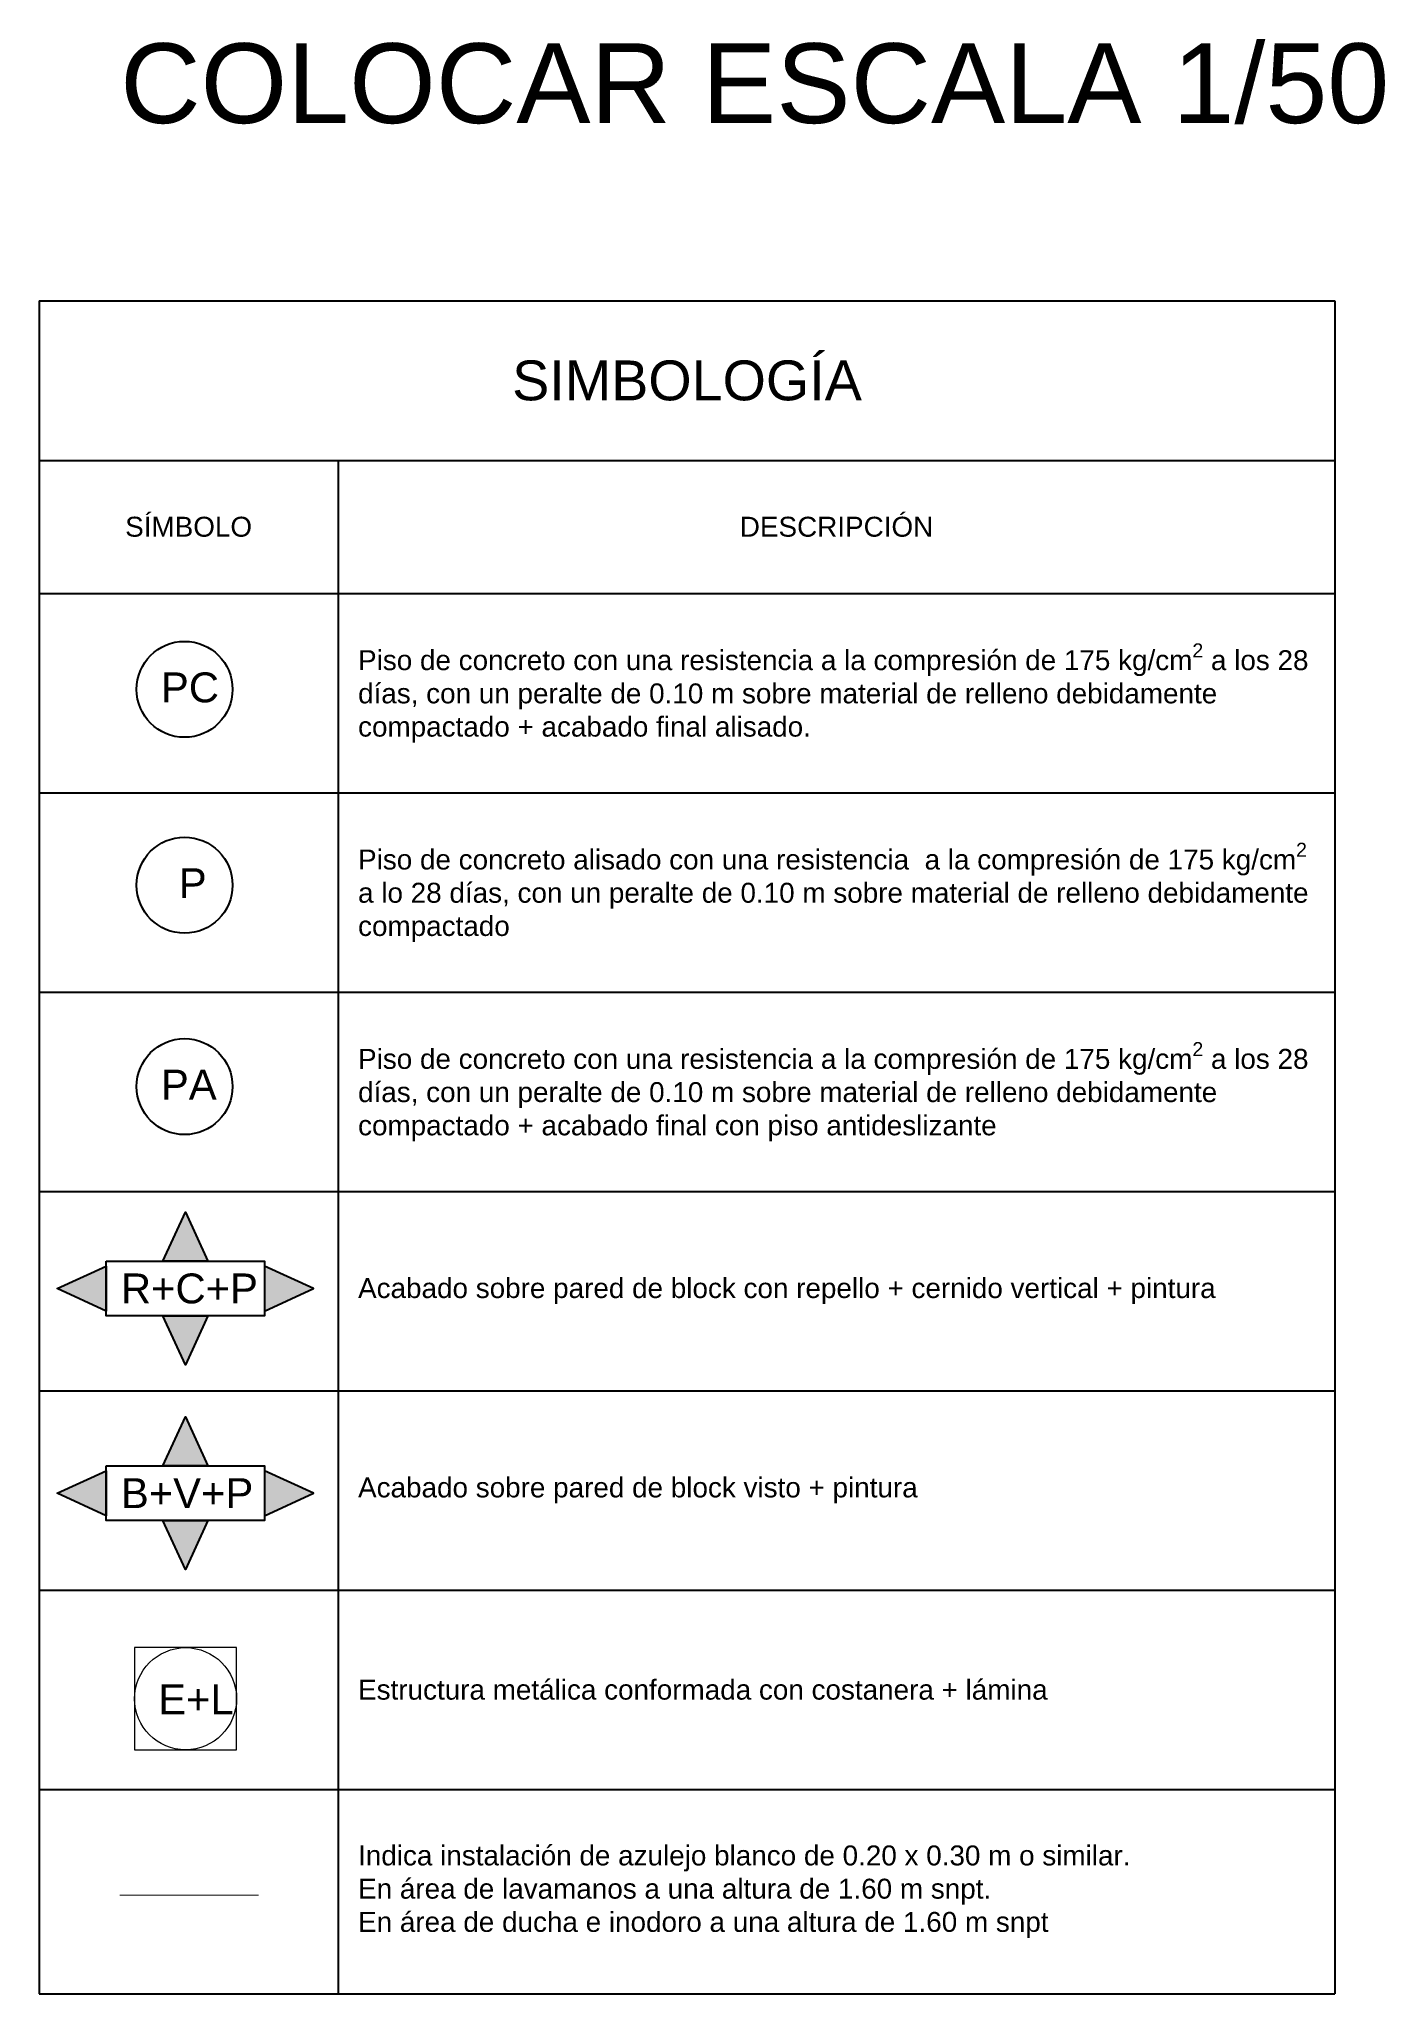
# Model space of a CAD drawing. Header units: metres. Extents: x 258817 to 259192, y 1878716 to 1878911.
# Drawn here: x 259160.59 to 259167.34, y 1878759.44 to 1878769.24 of the extents above; entities that cross this region are included whole.
import ezdxf

# ---------------------------------------------------------------- set-up
doc = ezdxf.new("R2010")
doc.units = ezdxf.units.M
doc.header["$MEASUREMENT"] = 0
doc.linetypes.add('DASHDOT2', pattern=[0.5, 0.25, -0.125, 0, -0.125])
for name, color, linetype, lineweight in [('0.1', 1, 'Continuous', 9), ('0.2', 2, 'Continuous', 20), ('0.3', 3, 'Continuous', 30)]:
    doc.layers.add(name, color=color, linetype=linetype, lineweight=lineweight)
doc.layers.add('Layer2', color=2, linetype='Continuous')
doc.layers.add('TEXTOS', color=2, linetype='Continuous')
doc.styles.get("Standard").update_dxf_attribs({"font": 'arial.ttf'})

msp = doc.modelspace()

# ---------------------------------------------------------------- texts
at = {"layer": '0.1', "insert": (259160.99575, 1878769.2199), "char_height": 0.4, "attachment_point": 1}
msp.add_mtext_dynamic_manual_height_columns('COLOCAR ESCALA 1/50', width=11.1500121, gutter_width=2, heights=[0], dxfattribs=at)
at = {"layer": '0.1', "char_height": 0.15, "width": 0.3951247, "attachment_point": 1}
for s, insert in [('{\\C1;PC}', (259161.20034, 1878766.06432)), ('{\\C1;P}', (259161.29006, 1878765.08199)), ('{\\C1;PA}', (259161.20034, 1878764.07161))]:
    msp.add_mtext(s, dxfattribs=dict(at, insert=insert))
at = {"layer": 'TEXTOS', "char_height": 0.15, "width": 13.019813, "attachment_point": 1}
for s, insert in [('{\\C1;R+C+P}', (259160.99963, 1878763.0493)), ('{\\C1;B+V+P}', (259160.99963, 1878762.02255)), ('{\\C1;E+L}', (259161.18646, 1878760.9886))]:
    msp.add_mtext(s, dxfattribs=dict(at, insert=insert))

# ---------------------------------------------------------------- blocks, each defined once
blk = doc.blocks.new('*T361')
at = {"layer": '0.3', "color": 0, "linetype": 'ByBlock', "lineweight": -2, "transparency": 16777216}
for p, q in [((0, 0), (6.5, 0)), ((0, 0), (0, -8.4921)), ((6.5, 0), (6.5, -8.4921)), ((0, -0.8), (6.5, -0.8)), ((1.5, -0.8), (1.5, -8.4921)), ((0, -1.4667), (6.5, -1.4667)), ((0, -2.4667), (6.5, -2.4667)), ((0, -3.4667), (6.5, -3.4667)), ((0, -4.4667), (6.5, -4.4667)), ((0, -5.4667), (6.5, -5.4667)), ((0, -6.4667), (6.5, -6.4667)), ((0, -7.4667), (6.5, -7.4667)), ((0, -8.4921), (6.5, -8.4921))]:
    blk.add_line(p, q, dxfattribs=at)
at = {"layer": '0.3', "color": 0, "transparency": 16777216}
for s, insert, char_height, width, attachment_point in [('{\\C2;SIMBOLOGÍA}', (3.25, -0.4), 0.2, 6.1, 5), ('\\A1;{\\C2;Piso de concreto con una resistencia a la compresión de 175 kg/cm\\H0.7x;\\S2^ ;\\H1.42857x; a los 28 días, con un peralte de 0.10 m sobre material de relleno debidamente compactado + acabado final alisado.}', (1.6, -1.9667), 0.1, 4.8, 4), ('\\A1;{\\C2;Piso de concreto alisado con una resistencia  a la compresión de 175 kg/cm\\H0.7x;\\S2^ ;\\H1.42857x; a lo 28 días, con un peralte de 0.10 m sobre material de relleno debidamente compactado}', (1.6, -2.9667), 0.1, 4.8, 4), ('\\A1;{\\C2;Piso de concreto con una resistencia a la compresión de 175 kg/cm\\H0.7x;\\S2^ ;\\H1.42857x; a los 28 días, con un peralte de 0.10 m sobre material de relleno debidamente compactado + acabado final con piso antideslizante}', (1.6, -3.9667), 0.1, 4.8, 4)]:
    blk.add_mtext(s, dxfattribs=dict(at, insert=insert, char_height=char_height, width=width, attachment_point=attachment_point))
at = {"layer": '0.3', "color": 2, "transparency": 16777216, "char_height": 0.1}
for s, insert, width, attachment_point in [('SÍMBOLO', (0.75, -1.1333), 1.3, 5), ('DESCRIPCIÓN', (4, -1.1333), 4.8, 5), ('Acabado sobre pared de block con repello + cernido vertical + pintura ', (1.6, -4.9667), 4.8, 4), ('Acabado sobre pared de block visto + pintura ', (1.6, -5.9667), 4.8, 4), ('Estructura metálica conformada con costanera + lámina', (1.6, -6.9667), 4.8, 4), ('Indica instalación de azulejo blanco de 0.20 x 0.30 m o similar.\\PEn área de lavamanos a una altura de 1.60 m snpt.\\PEn área de ducha e inodoro a una altura de 1.60 m snpt', (1.6, -7.9794), 4.8, 4)]:
    blk.add_mtext(s, dxfattribs=dict(at, insert=insert, width=width, attachment_point=attachment_point))

# ---------------------------------------------------------------- hatches: boundary and pattern name
h = msp.add_hatch(color=2)
h.dxf.hatch_style = 1
h.paths.add_polyline_path([(259161.32308, 1878763.35629), (259161.43597, 1878763.11048), (259161.2102, 1878763.11048)])
h = msp.add_hatch(color=2)
h.dxf.hatch_style = 1
h.paths.add_polyline_path([(259160.68013, 1878762.97389), (259160.92593, 1878763.08678), (259160.92593, 1878762.86101)])
h = msp.add_hatch(color=2)
h.dxf.hatch_style = 1
h.paths.add_polyline_path([(259161.96604, 1878762.97389), (259161.72023, 1878763.08678), (259161.72023, 1878762.86101)])
h = msp.add_hatch(color=2)
h.dxf.hatch_style = 1
h.paths.add_polyline_path([(259161.32308, 1878762.5915), (259161.2102, 1878762.83731), (259161.43597, 1878762.83731)])
h = msp.add_hatch(color=2)
h.dxf.hatch_style = 1
h.paths.add_polyline_path([(259161.32308, 1878762.32954), (259161.43597, 1878762.08373), (259161.2102, 1878762.08373)])
h = msp.add_hatch(color=2)
h.dxf.hatch_style = 1
h.paths.add_polyline_path([(259160.68013, 1878761.94714), (259160.92593, 1878762.06003), (259160.92593, 1878761.83426)])
h = msp.add_hatch(color=2)
h.dxf.hatch_style = 1
h.paths.add_polyline_path([(259161.96604, 1878761.94714), (259161.72023, 1878762.06003), (259161.72023, 1878761.83426)])
h = msp.add_hatch(color=2)
h.dxf.hatch_style = 1
h.paths.add_polyline_path([(259161.32308, 1878761.56475), (259161.2102, 1878761.81056), (259161.43597, 1878761.81056)])

# ---------------------------------------------------------------- linework, layer by layer
at = {"color": 2}
for points in [[(259161.2102, 1878763.11048), (259161.32308, 1878763.35629), (259161.43597, 1878763.11048)], [(259160.92593, 1878763.11048), (259161.72023, 1878763.11048), (259161.72023, 1878762.83731), (259160.92593, 1878762.83731)], [(259160.92593, 1878762.86101), (259160.68013, 1878762.97389), (259160.92593, 1878763.08678)], [(259161.72023, 1878762.86101), (259161.96604, 1878762.97389), (259161.72023, 1878763.08678)], [(259161.43597, 1878762.83731), (259161.32308, 1878762.5915), (259161.2102, 1878762.83731)], [(259161.2102, 1878762.08373), (259161.32308, 1878762.32954), (259161.43597, 1878762.08373)], [(259160.92593, 1878761.83426), (259160.68013, 1878761.94714), (259160.92593, 1878762.06003)], [(259160.92593, 1878762.08373), (259161.72023, 1878762.08373), (259161.72023, 1878761.81056), (259160.92593, 1878761.81056)], [(259161.72023, 1878761.83426), (259161.96604, 1878761.94714), (259161.72023, 1878762.06003)], [(259161.43597, 1878761.81056), (259161.32308, 1878761.56475), (259161.2102, 1878761.81056)]]:
    msp.add_lwpolyline(points, close=True, dxfattribs=at)
at = {"layer": '0.2'}
msp.add_lwpolyline([(259161.06771, 1878760.6603), (259161.57985, 1878760.6603), (259161.57985, 1878761.17244), (259161.06771, 1878761.17244)], close=True, dxfattribs=at)
at = {"layer": '0.2', "color": 152, "linetype": 'DASHDOT2', "ltscale": 4, "true_color": 0x2776bb, "const_width": 0.005}
msp.add_lwpolyline([(259160.99283, 1878759.9313), (259161.69118, 1878759.9313)], dxfattribs=at)
at = {"layer": '0.2'}
msp.add_circle((259161.32378, 1878760.91637), 0.25607, dxfattribs=at)
at = {"layer": 'Layer2'}
for centre in [(259161.31891, 1878765.97949), (259161.31891, 1878764.99717), (259161.31891, 1878763.98679)]:
    msp.add_circle(centre, 0.24071, dxfattribs=at)

# ---------------------------------------------------------------- block references
msp.add_blockref('*T361', (259160.5891, 1878767.92776))

msp.set_redraw_order([(e.dxf.handle, doc.entitydb.next_handle()) for e in msp.query("TEXT MTEXT ATTDEF DIMENSION ARC_DIMENSION")])  # texts and dimensions are drawn at this point

doc.saveas('drawing.dxf')
